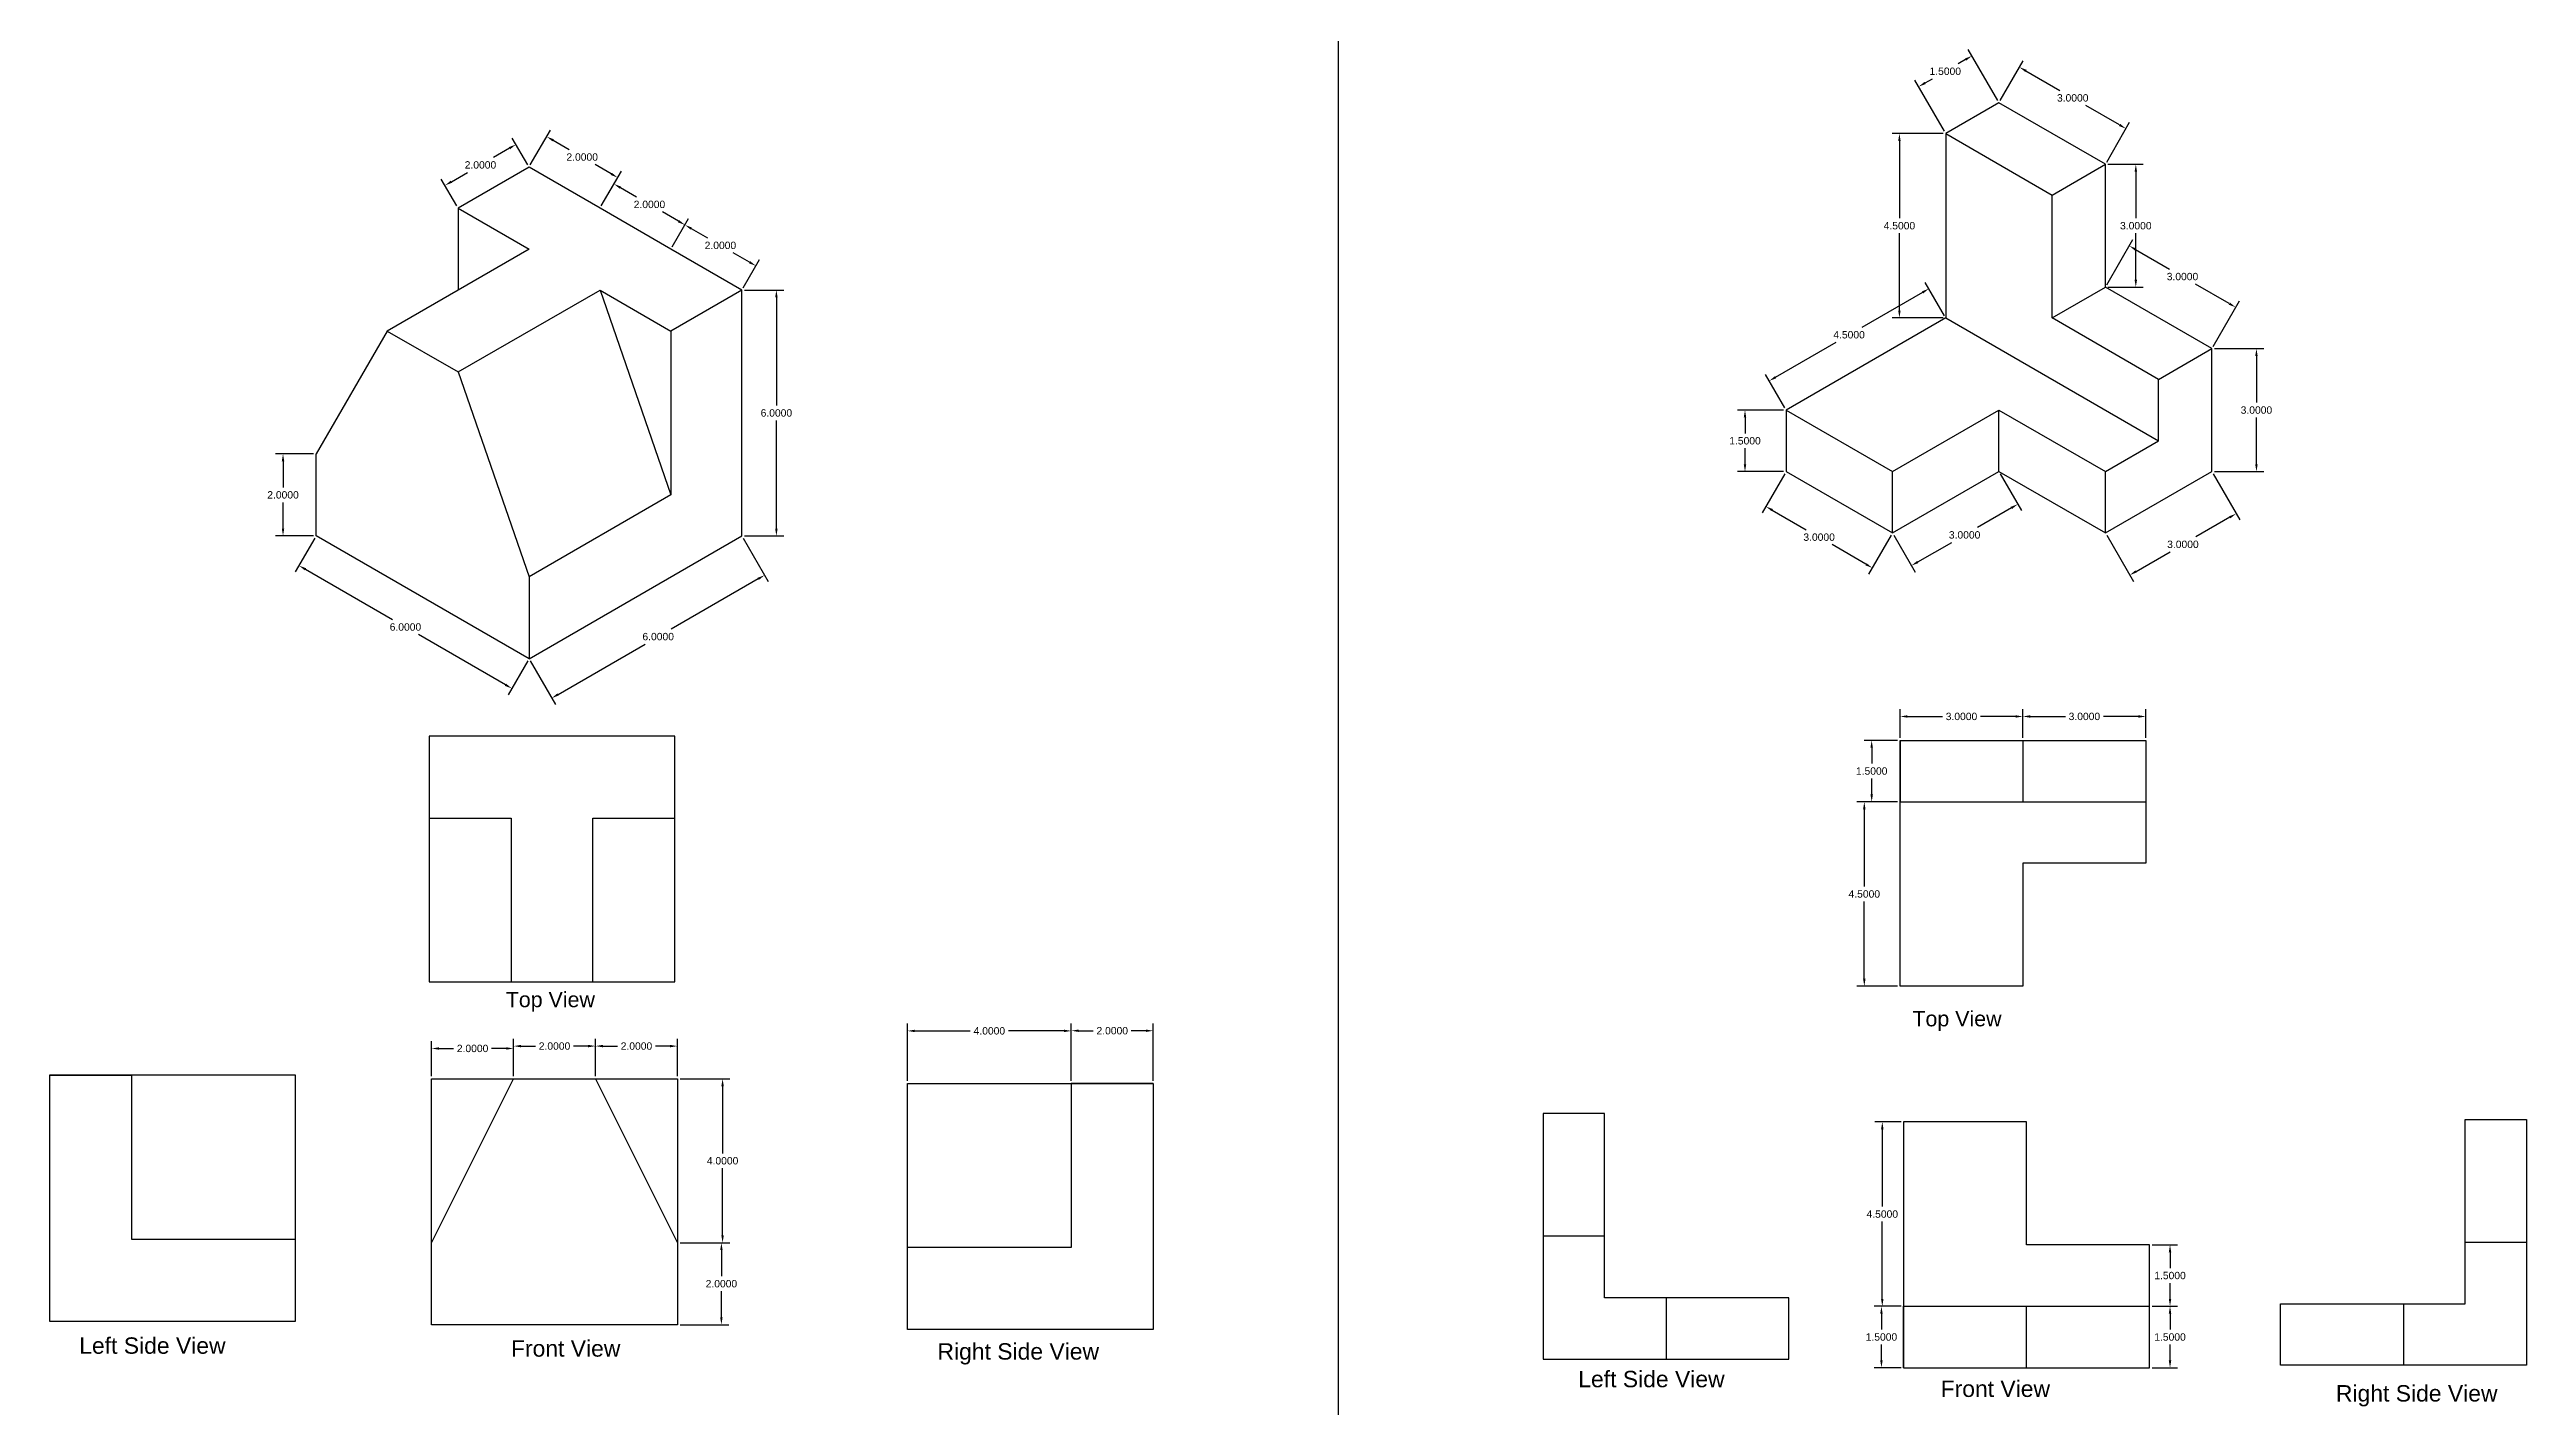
# Model space of a CAD drawing. Header units: inches. Extents: x 6 to 168, y 1 to 50.
# Drawn here: x 66.7 to 127.2, y 14 to 47.1 of the extents above; entities that cross this region are included whole.
import ezdxf

# ---------------------------------------------------------------- set-up
doc = ezdxf.new("R2010")
doc.units = ezdxf.units.IN
doc.header["$MEASUREMENT"] = 0
doc.styles.get("Standard").update_dxf_attribs({"font": 'arial.ttf'})
doc.dimstyles.get("Standard").update_dxf_attribs({"dimtxt": 0.18, "dimasz": 0.18, "dimexe": 0.18, "dimexo": 0.0625, "dimgap": 0.09, "dimtad": 0, "dimtih": 1, "dimtoh": 1, "dimdec": 4, "dimzin": 0, "dimdsep": 46, "dimtxsty": 'Standard', "dimcen": 0.09, "dimadec": 0, "dimazin": 0, "dimtfac": 1, "dimtdec": 4, "dimtofl": 0, "dimtmove": 0, "dimatfit": 3, "dimfxl": 1, "dimtolj": 1, "dimtzin": 0, "dimarcsym": 0})

msp = doc.modelspace()

# ---------------------------------------------------------------- texts
at = {"attachment_point": 1}
for s, width, gutter_width, insert, char_height in [('\\pt4.85909;Top View', 4.9503156, 0.74755, (77.84461, 24.09168), 0.3737761), ('\\pt4.85909;Top View', 4.9503156, 0.74755, (112.17772, 23.62422), 0.3737761), ('\\pt4.8;Left Side View', 5.3168655, 1, (67.43432, 15.65827), 0.4), ('\\pt4.8;Front View', 5.3168655, 1, (77.97156, 15.58777), 0.4), ('\\pt4.8;Right Side View', 5.3168655, 1, (88.38185, 15.51543), 0.4), ('\\pt4.8;Left Side View', 5.3168655, 1, (104.02264, 14.84083), 0.4), ('\\pt4.8;Front View', 5.3168655, 1, (112.86689, 14.60428), 0.4), ('\\pt4.8;Right Side View', 5.3168655, 1, (122.51516, 14.49269), 0.4)]:
    msp.add_mtext_dynamic_manual_height_columns(s, width=width, gutter_width=gutter_width, heights=[0], dxfattribs=dict(at, insert=insert, char_height=char_height))

# ---------------------------------------------------------------- blocks, each defined once
blk = doc.blocks.new('*D19')
at = {"color": 0, "lineweight": -2, "transparency": 16777216}
for p, q in [((83.672, 41.222), (84.63, 41.222)), ((84.45, 41.042), (84.45, 38.404)), ((84.45, 35.402), (84.45, 38.04)), ((83.672, 35.222), (84.63, 35.222))]:
    blk.add_line(p, q, dxfattribs=at)
at = {"color": 0, "transparency": 16777216}
for points in [[(84.42, 41.042), (84.48, 41.042), (84.45, 41.222)], [(84.42, 35.402), (84.48, 35.402), (84.45, 35.222)]]:
    blk.add_solid(points, dxfattribs=at)
at = {"layer": 'Defpoints', "color": 0, "transparency": 16777216}
for p in [(83.609, 41.222), (84.45, 41.222), (83.609, 35.222)]:
    blk.add_point(p, dxfattribs=at)
at = {"color": 0, "transparency": 16777216, "insert": (84.45, 38.222), "char_height": 0.18, "attachment_point": 5}
blk.add_mtext('\\A1;6.0000', dxfattribs=at)
blk = doc.blocks.new('*D20')
at = {"color": 0, "lineweight": -2, "transparency": 16777216}
for p, q in [((81.909, 42.276), (82.308, 42.968)), ((82.374, 42.722), (82.769, 42.494)), ((83.794, 41.902), (83.399, 42.13)), ((83.641, 41.276), (84.04, 41.968))]:
    blk.add_line(p, q, dxfattribs=at)
at = {"color": 0, "transparency": 16777216}
for points in [[(82.389, 42.748), (82.359, 42.696), (82.218, 42.812)], [(83.809, 41.928), (83.779, 41.876), (83.95, 41.812)]]:
    blk.add_solid(points, dxfattribs=at)
at = {"layer": 'Defpoints', "color": 0, "transparency": 16777216}
for p in [(81.877, 42.222), (83.95, 41.812), (83.609, 41.222)]:
    blk.add_point(p, dxfattribs=at)
at = {"color": 0, "transparency": 16777216, "insert": (83.084, 42.312), "char_height": 0.18, "attachment_point": 5}
blk.add_mtext('\\A1;2.0000', dxfattribs=at)
blk = doc.blocks.new('*D21')
at = {"color": 0, "lineweight": -2, "transparency": 16777216}
for p, q in [((80.176, 43.276), (80.576, 43.968)), ((80.642, 43.722), (81.037, 43.494)), ((82.062, 42.902), (81.667, 43.13)), ((81.909, 42.276), (82.308, 42.968))]:
    blk.add_line(p, q, dxfattribs=at)
at = {"color": 0, "transparency": 16777216}
for points in [[(80.657, 43.748), (80.627, 43.696), (80.486, 43.812)], [(82.077, 42.928), (82.047, 42.876), (82.218, 42.812)]]:
    blk.add_solid(points, dxfattribs=at)
at = {"layer": 'Defpoints', "color": 0, "transparency": 16777216}
for p in [(80.145, 43.222), (82.218, 42.812), (81.877, 42.222)]:
    blk.add_point(p, dxfattribs=at)
at = {"color": 0, "transparency": 16777216, "insert": (81.352, 43.312), "char_height": 0.18, "attachment_point": 5}
blk.add_mtext('\\A1;2.0000', dxfattribs=at)
blk = doc.blocks.new('*D22')
at = {"color": 0, "lineweight": -2, "transparency": 16777216}
for p, q in [((78.444, 44.276), (78.934, 45.124)), ((79, 44.878), (79.395, 44.65)), ((80.42, 44.058), (80.025, 44.286)), ((80.176, 43.276), (80.666, 44.124))]:
    blk.add_line(p, q, dxfattribs=at)
at = {"color": 0, "transparency": 16777216}
for points in [[(79.015, 44.904), (78.985, 44.852), (78.844, 44.968)], [(80.435, 44.084), (80.405, 44.032), (80.576, 43.968)]]:
    blk.add_solid(points, dxfattribs=at)
at = {"layer": 'Defpoints', "color": 0, "transparency": 16777216}
for p in [(78.844, 44.968), (78.413, 44.222), (80.145, 43.222)]:
    blk.add_point(p, dxfattribs=at)
at = {"color": 0, "transparency": 16777216, "insert": (79.71, 44.468), "char_height": 0.18, "attachment_point": 5}
blk.add_mtext('\\A1;2.0000', dxfattribs=at)
blk = doc.blocks.new('*D23')
at = {"color": 0, "lineweight": -2, "transparency": 16777216}
for p, q in [((78.382, 44.276), (78.003, 44.932)), ((77.937, 44.686), (77.542, 44.458)), ((76.65, 43.276), (76.271, 43.932)), ((76.517, 43.866), (76.912, 44.095))]:
    blk.add_line(p, q, dxfattribs=at)
at = {"color": 0, "transparency": 16777216}
for points in [[(77.922, 44.712), (77.952, 44.66), (78.093, 44.776)], [(76.502, 43.892), (76.532, 43.84), (76.361, 43.776)]]:
    blk.add_solid(points, dxfattribs=at)
at = {"layer": 'Defpoints', "color": 0, "transparency": 16777216}
for p in [(78.413, 44.222), (76.361, 43.776), (76.681, 43.222)]:
    blk.add_point(p, dxfattribs=at)
at = {"color": 0, "transparency": 16777216, "insert": (77.227, 44.276), "char_height": 0.18, "attachment_point": 5}
blk.add_mtext('\\A1;2.0000', dxfattribs=at)
blk = doc.blocks.new('*D24')
at = {"color": 0, "lineweight": -2, "transparency": 16777216}
for p, q in [((83.641, 35.168), (84.253, 34.107)), ((84.007, 34.173), (81.88, 32.945)), ((78.444, 32.168), (79.057, 31.107)), ((79.123, 31.353), (81.25, 32.581))]:
    blk.add_line(p, q, dxfattribs=at)
at = {"color": 0, "transparency": 16777216}
for points in [[(83.992, 34.199), (84.022, 34.147), (84.163, 34.263)], [(79.108, 31.379), (79.138, 31.327), (78.967, 31.263)]]:
    blk.add_solid(points, dxfattribs=at)
at = {"layer": 'Defpoints', "color": 0, "transparency": 16777216}
for p in [(83.609, 35.222), (78.413, 32.222), (78.967, 31.263)]:
    blk.add_point(p, dxfattribs=at)
at = {"color": 0, "transparency": 16777216, "insert": (81.565, 32.763), "char_height": 0.18, "attachment_point": 5}
blk.add_mtext('\\A1;6.0000', dxfattribs=at)
blk = doc.blocks.new('*D25')
at = {"color": 0, "lineweight": -2, "transparency": 16777216}
for p, q in [((73.186, 35.168), (72.708, 34.341)), ((72.954, 34.407), (75.081, 33.179)), ((77.839, 31.587), (75.711, 32.815)), ((78.382, 32.168), (77.904, 31.341))]:
    blk.add_line(p, q, dxfattribs=at)
at = {"color": 0, "transparency": 16777216}
for points in [[(72.969, 34.433), (72.939, 34.381), (72.798, 34.497)], [(77.854, 31.613), (77.824, 31.561), (77.994, 31.497)]]:
    blk.add_solid(points, dxfattribs=at)
at = {"layer": 'Defpoints', "color": 0, "transparency": 16777216}
for p in [(73.217, 35.222), (78.413, 32.222), (77.994, 31.497)]:
    blk.add_point(p, dxfattribs=at)
at = {"color": 0, "transparency": 16777216, "insert": (75.396, 32.997), "char_height": 0.18, "attachment_point": 5}
blk.add_mtext('\\A1;6.0000', dxfattribs=at)
blk = doc.blocks.new('*D26')
at = {"color": 0, "lineweight": -2, "transparency": 16777216}
for p, q in [((73.155, 37.222), (72.228, 37.222)), ((72.408, 37.042), (72.408, 36.404)), ((72.408, 35.402), (72.408, 36.04)), ((73.155, 35.222), (72.228, 35.222))]:
    blk.add_line(p, q, dxfattribs=at)
at = {"color": 0, "transparency": 16777216}
for points in [[(72.378, 37.042), (72.438, 37.042), (72.408, 37.222)], [(72.378, 35.402), (72.438, 35.402), (72.408, 35.222)]]:
    blk.add_solid(points, dxfattribs=at)
at = {"layer": 'Defpoints', "color": 0, "transparency": 16777216}
for p in [(72.408, 37.222), (73.217, 37.222), (73.217, 35.222)]:
    blk.add_point(p, dxfattribs=at)
at = {"color": 0, "transparency": 16777216, "insert": (72.408, 36.222), "char_height": 0.18, "attachment_point": 5}
blk.add_mtext('\\A1;2.0000', dxfattribs=at)
blk = doc.blocks.new('*D50')
at = {"color": 0, "lineweight": -2, "transparency": 16777216}
for p, q in [((76.035, 22.031), (76.035, 22.89)), ((76.215, 22.71), (76.57, 22.71)), ((77.855, 22.71), (77.5, 22.71)), ((78.035, 22.031), (78.035, 22.89))]:
    blk.add_line(p, q, dxfattribs=at)
at = {"color": 0, "transparency": 16777216}
for points in [[(76.215, 22.74), (76.215, 22.68), (76.035, 22.71)], [(77.855, 22.74), (77.855, 22.68), (78.035, 22.71)]]:
    blk.add_solid(points, dxfattribs=at)
at = {"layer": 'Defpoints', "color": 0, "transparency": 16777216}
for p in [(78.035, 22.71), (76.035, 21.968), (78.035, 21.968)]:
    blk.add_point(p, dxfattribs=at)
at = {"color": 0, "transparency": 16777216, "insert": (77.035, 22.71), "char_height": 0.18, "attachment_point": 5}
blk.add_mtext('\\A1;2.0000', dxfattribs=at)
blk = doc.blocks.new('*D51')
at = {"color": 0, "lineweight": -2, "transparency": 16777216}
for p, q in [((80.035, 22.031), (80.035, 22.948)), ((80.215, 22.768), (80.57, 22.768)), ((81.855, 22.768), (81.5, 22.768)), ((82.035, 22.031), (82.035, 22.948))]:
    blk.add_line(p, q, dxfattribs=at)
at = {"color": 0, "transparency": 16777216}
for points in [[(80.215, 22.798), (80.215, 22.738), (80.035, 22.768)], [(81.855, 22.798), (81.855, 22.738), (82.035, 22.768)]]:
    blk.add_solid(points, dxfattribs=at)
at = {"layer": 'Defpoints', "color": 0, "transparency": 16777216}
for p in [(82.035, 22.768), (80.035, 21.968), (82.035, 21.968)]:
    blk.add_point(p, dxfattribs=at)
at = {"color": 0, "transparency": 16777216, "insert": (81.035, 22.768), "char_height": 0.18, "attachment_point": 5}
blk.add_mtext('\\A1;2.0000', dxfattribs=at)
blk = doc.blocks.new('*D52')
at = {"color": 0, "lineweight": -2, "transparency": 16777216}
for p, q in [((78.035, 22.031), (78.035, 22.948)), ((78.215, 22.768), (78.57, 22.768)), ((79.855, 22.768), (79.5, 22.768)), ((80.035, 22.031), (80.035, 22.948))]:
    blk.add_line(p, q, dxfattribs=at)
at = {"color": 0, "transparency": 16777216}
for points in [[(78.215, 22.798), (78.215, 22.738), (78.035, 22.768)], [(79.855, 22.798), (79.855, 22.738), (80.035, 22.768)]]:
    blk.add_solid(points, dxfattribs=at)
at = {"layer": 'Defpoints', "color": 0, "transparency": 16777216}
for p in [(80.035, 22.768), (78.035, 21.968), (80.035, 21.968)]:
    blk.add_point(p, dxfattribs=at)
at = {"color": 0, "transparency": 16777216, "insert": (79.035, 22.768), "char_height": 0.18, "attachment_point": 5}
blk.add_mtext('\\A1;2.0000', dxfattribs=at)
blk = doc.blocks.new('*D53')
at = {"color": 0, "lineweight": -2, "transparency": 16777216}
for p, q in [((82.098, 21.968), (83.317, 21.968)), ((83.137, 21.788), (83.137, 20.15)), ((83.137, 18.148), (83.137, 19.787)), ((82.098, 17.968), (83.317, 17.968))]:
    blk.add_line(p, q, dxfattribs=at)
at = {"color": 0, "transparency": 16777216}
for points in [[(83.107, 21.788), (83.167, 21.788), (83.137, 21.968)], [(83.107, 18.148), (83.167, 18.148), (83.137, 17.968)]]:
    blk.add_solid(points, dxfattribs=at)
at = {"layer": 'Defpoints', "color": 0, "transparency": 16777216}
for p in [(82.035, 21.968), (83.137, 21.968), (82.035, 17.968)]:
    blk.add_point(p, dxfattribs=at)
at = {"color": 0, "transparency": 16777216, "insert": (83.137, 19.968), "char_height": 0.18, "attachment_point": 5}
blk.add_mtext('\\A1;4.0000', dxfattribs=at)
blk = doc.blocks.new('*D54')
at = {"color": 0, "lineweight": -2, "transparency": 16777216}
for p, q in [((82.098, 17.968), (83.288, 17.968)), ((83.108, 17.788), (83.108, 17.15)), ((83.108, 16.148), (83.108, 16.787)), ((82.098, 15.968), (83.288, 15.968))]:
    blk.add_line(p, q, dxfattribs=at)
at = {"color": 0, "transparency": 16777216}
for points in [[(83.078, 17.788), (83.138, 17.788), (83.108, 17.968)], [(83.078, 16.148), (83.138, 16.148), (83.108, 15.968)]]:
    blk.add_solid(points, dxfattribs=at)
at = {"layer": 'Defpoints', "color": 0, "transparency": 16777216}
for p in [(82.035, 17.968), (82.035, 15.968), (83.108, 15.968)]:
    blk.add_point(p, dxfattribs=at)
at = {"color": 0, "transparency": 16777216, "insert": (83.108, 16.968), "char_height": 0.18, "attachment_point": 5}
blk.add_mtext('\\A1;2.0000', dxfattribs=at)
blk = doc.blocks.new('*D55')
at = {"color": 0, "lineweight": -2, "transparency": 16777216}
for p, q in [((91.648, 21.917), (91.648, 23.323)), ((91.828, 23.143), (92.183, 23.143)), ((93.468, 23.143), (93.113, 23.143)), ((93.648, 21.917), (93.648, 23.323))]:
    blk.add_line(p, q, dxfattribs=at)
at = {"color": 0, "transparency": 16777216}
for points in [[(91.828, 23.173), (91.828, 23.113), (91.648, 23.143)], [(93.468, 23.173), (93.468, 23.113), (93.648, 23.143)]]:
    blk.add_solid(points, dxfattribs=at)
at = {"layer": 'Defpoints', "color": 0, "transparency": 16777216}
for p in [(91.648, 23.143), (91.648, 21.854), (93.648, 21.854)]:
    blk.add_point(p, dxfattribs=at)
at = {"color": 0, "transparency": 16777216, "insert": (92.648, 23.143), "char_height": 0.18, "attachment_point": 5}
blk.add_mtext('\\A1;2.0000', dxfattribs=at)
blk = doc.blocks.new('*D56')
at = {"color": 0, "lineweight": -2, "transparency": 16777216}
for p, q in [((87.648, 21.917), (87.648, 23.319)), ((87.828, 23.139), (89.181, 23.139)), ((91.468, 23.139), (90.115, 23.139)), ((91.648, 21.917), (91.648, 23.319))]:
    blk.add_line(p, q, dxfattribs=at)
at = {"color": 0, "transparency": 16777216}
for points in [[(87.828, 23.169), (87.828, 23.109), (87.648, 23.139)], [(91.468, 23.169), (91.468, 23.109), (91.648, 23.139)]]:
    blk.add_solid(points, dxfattribs=at)
at = {"layer": 'Defpoints', "color": 0, "transparency": 16777216}
for p in [(91.648, 23.139), (87.648, 21.854), (91.648, 21.854)]:
    blk.add_point(p, dxfattribs=at)
at = {"color": 0, "transparency": 16777216, "insert": (89.648, 23.139), "char_height": 0.18, "attachment_point": 5}
blk.add_mtext('\\A1;4.0000', dxfattribs=at)
blk = doc.blocks.new('*D27')
at = {"color": 0, "lineweight": -2, "transparency": 16777216}
for p, q in [((119.518, 36.738), (120.17, 35.61)), ((119.924, 35.675), (119.096, 35.197)), ((116.92, 35.238), (117.572, 34.11)), ((117.638, 34.355), (118.466, 34.833))]:
    blk.add_line(p, q, dxfattribs=at)
at = {"color": 0, "transparency": 16777216}
for points in [[(119.909, 35.701), (119.939, 35.649), (120.08, 35.765)], [(117.623, 34.381), (117.653, 34.329), (117.482, 34.265)]]:
    blk.add_solid(points, dxfattribs=at)
at = {"layer": 'Defpoints', "color": 0, "transparency": 16777216}
for p in [(119.487, 36.792), (116.889, 35.292), (117.482, 34.265)]:
    blk.add_point(p, dxfattribs=at)
at = {"color": 0, "transparency": 16777216, "insert": (118.781, 35.015), "char_height": 0.18, "attachment_point": 5}
blk.add_mtext('\\A1;3.0000', dxfattribs=at)
blk = doc.blocks.new('*D28')
at = {"color": 0, "lineweight": -2, "transparency": 16777216}
for p, q in [((119.549, 39.792), (120.755, 39.792)), ((120.575, 39.612), (120.575, 38.474)), ((120.575, 36.972), (120.575, 38.111)), ((119.549, 36.792), (120.755, 36.792))]:
    blk.add_line(p, q, dxfattribs=at)
at = {"color": 0, "transparency": 16777216}
for points in [[(120.545, 39.612), (120.605, 39.612), (120.575, 39.792)], [(120.545, 36.972), (120.605, 36.972), (120.575, 36.792)]]:
    blk.add_solid(points, dxfattribs=at)
at = {"layer": 'Defpoints', "color": 0, "transparency": 16777216}
for p in [(119.487, 39.792), (119.487, 36.792), (120.575, 36.792)]:
    blk.add_point(p, dxfattribs=at)
at = {"color": 0, "transparency": 16777216, "insert": (120.575, 38.292), "char_height": 0.18, "attachment_point": 5}
blk.add_mtext('\\A1;3.0000', dxfattribs=at)
blk = doc.blocks.new('*D29')
at = {"color": 0, "lineweight": -2, "transparency": 16777216}
for p, q in [((116.92, 41.347), (117.561, 42.457)), ((117.627, 42.211), (118.455, 41.733)), ((119.913, 40.891), (119.085, 41.369)), ((119.518, 39.847), (120.159, 40.957))]:
    blk.add_line(p, q, dxfattribs=at)
at = {"color": 0, "transparency": 16777216}
for points in [[(117.642, 42.237), (117.612, 42.185), (117.471, 42.301)], [(119.928, 40.917), (119.898, 40.865), (120.069, 40.801)]]:
    blk.add_solid(points, dxfattribs=at)
at = {"layer": 'Defpoints', "color": 0, "transparency": 16777216}
for p in [(117.471, 42.301), (116.889, 41.292), (119.487, 39.792)]:
    blk.add_point(p, dxfattribs=at)
at = {"color": 0, "transparency": 16777216, "insert": (118.77, 41.551), "char_height": 0.18, "attachment_point": 5}
blk.add_mtext('\\A1;3.0000', dxfattribs=at)
blk = doc.blocks.new('*D30')
at = {"color": 0, "lineweight": -2, "transparency": 16777216}
for p, q in [((114.322, 45.847), (114.882, 46.817)), ((114.948, 46.572), (115.776, 46.094)), ((117.235, 45.252), (116.407, 45.73)), ((116.92, 44.347), (117.48, 45.317))]:
    blk.add_line(p, q, dxfattribs=at)
at = {"color": 0, "transparency": 16777216}
for points in [[(114.963, 46.598), (114.933, 46.546), (114.792, 46.662)], [(117.25, 45.278), (117.22, 45.226), (117.39, 45.162)]]:
    blk.add_solid(points, dxfattribs=at)
at = {"layer": 'Defpoints', "color": 0, "transparency": 16777216}
for p in [(114.792, 46.662), (114.291, 45.792), (116.889, 44.292)]:
    blk.add_point(p, dxfattribs=at)
at = {"color": 0, "transparency": 16777216, "insert": (116.091, 45.912), "char_height": 0.18, "attachment_point": 5}
blk.add_mtext('\\A1;3.0000', dxfattribs=at)
blk = doc.blocks.new('*D31')
at = {"color": 0, "lineweight": -2, "transparency": 16777216}
for p, q in [((116.951, 44.292), (117.811, 44.292)), ((117.631, 44.112), (117.631, 42.974)), ((117.631, 41.472), (117.631, 42.611)), ((116.951, 41.292), (117.811, 41.292))]:
    blk.add_line(p, q, dxfattribs=at)
at = {"color": 0, "transparency": 16777216}
for points in [[(117.601, 44.112), (117.661, 44.112), (117.631, 44.292)], [(117.601, 41.472), (117.661, 41.472), (117.631, 41.292)]]:
    blk.add_solid(points, dxfattribs=at)
at = {"layer": 'Defpoints', "color": 0, "transparency": 16777216}
for p in [(116.889, 44.292), (116.889, 41.292), (117.631, 41.292)]:
    blk.add_point(p, dxfattribs=at)
at = {"color": 0, "transparency": 16777216, "insert": (117.631, 42.792), "char_height": 0.18, "attachment_point": 5}
blk.add_mtext('\\A1;3.0000', dxfattribs=at)
blk = doc.blocks.new('*D32')
at = {"color": 0, "lineweight": -2, "transparency": 16777216}
for p, q in [((113.474, 46.847), (113.295, 46.744)), ((114.259, 45.847), (113.54, 47.093)), ((112.96, 45.097), (112.241, 46.343)), ((112.487, 46.277), (112.665, 46.38))]:
    blk.add_line(p, q, dxfattribs=at)
at = {"color": 0, "transparency": 16777216}
for points in [[(113.459, 46.873), (113.489, 46.821), (113.63, 46.937)], [(112.472, 46.303), (112.502, 46.251), (112.331, 46.187)]]:
    blk.add_solid(points, dxfattribs=at)
at = {"layer": 'Defpoints', "color": 0, "transparency": 16777216}
for p in [(113.63, 46.937), (114.291, 45.792), (112.992, 45.042)]:
    blk.add_point(p, dxfattribs=at)
at = {"color": 0, "transparency": 16777216, "insert": (112.98, 46.562), "char_height": 0.18, "attachment_point": 5}
blk.add_mtext('\\A1;1.5000', dxfattribs=at)
blk = doc.blocks.new('*D33')
at = {"color": 0, "lineweight": -2, "transparency": 16777216}
for p, q in [((112.929, 45.042), (111.681, 45.042)), ((111.861, 44.862), (111.861, 42.974)), ((111.861, 40.722), (111.861, 42.611)), ((112.929, 40.542), (111.681, 40.542))]:
    blk.add_line(p, q, dxfattribs=at)
at = {"color": 0, "transparency": 16777216}
for points in [[(111.831, 44.862), (111.891, 44.862), (111.861, 45.042)], [(111.831, 40.722), (111.891, 40.722), (111.861, 40.542)]]:
    blk.add_solid(points, dxfattribs=at)
at = {"layer": 'Defpoints', "color": 0, "transparency": 16777216}
for p in [(111.861, 45.042), (112.992, 45.042), (112.992, 40.542)]:
    blk.add_point(p, dxfattribs=at)
at = {"color": 0, "transparency": 16777216, "insert": (111.861, 42.792), "char_height": 0.18, "attachment_point": 5}
blk.add_mtext('\\A1;4.5000', dxfattribs=at)
blk = doc.blocks.new('*D34')
at = {"color": 0, "lineweight": -2, "transparency": 16777216}
for p, q in [((112.425, 41.165), (110.947, 40.311)), ((112.96, 40.597), (112.49, 41.41)), ((108.839, 39.095), (110.317, 39.948)), ((109.063, 38.347), (108.593, 39.16))]:
    blk.add_line(p, q, dxfattribs=at)
at = {"color": 0, "transparency": 16777216}
for points in [[(112.41, 41.191), (112.44, 41.139), (112.58, 41.255)], [(108.824, 39.121), (108.854, 39.069), (108.683, 39.005)]]:
    blk.add_solid(points, dxfattribs=at)
at = {"layer": 'Defpoints', "color": 0, "transparency": 16777216}
for p in [(112.58, 41.255), (112.992, 40.542), (109.094, 38.292)]:
    blk.add_point(p, dxfattribs=at)
at = {"color": 0, "transparency": 16777216, "insert": (110.632, 40.13), "char_height": 0.18, "attachment_point": 5}
blk.add_mtext('\\A1;4.5000', dxfattribs=at)
blk = doc.blocks.new('*D35')
at = {"color": 0, "lineweight": -2, "transparency": 16777216}
for p, q in [((109.032, 38.292), (107.912, 38.292)), ((108.092, 38.112), (108.092, 37.724)), ((108.092, 36.972), (108.092, 37.361)), ((109.032, 36.792), (107.912, 36.792))]:
    blk.add_line(p, q, dxfattribs=at)
at = {"color": 0, "transparency": 16777216}
for points in [[(108.062, 38.112), (108.122, 38.112), (108.092, 38.292)], [(108.062, 36.972), (108.122, 36.972), (108.092, 36.792)]]:
    blk.add_solid(points, dxfattribs=at)
at = {"layer": 'Defpoints', "color": 0, "transparency": 16777216}
for p in [(108.092, 38.292), (109.094, 38.292), (109.094, 36.792)]:
    blk.add_point(p, dxfattribs=at)
at = {"color": 0, "transparency": 16777216, "insert": (108.092, 37.542), "char_height": 0.18, "attachment_point": 5}
blk.add_mtext('\\A1;1.5000', dxfattribs=at)
blk = doc.blocks.new('*D36')
at = {"color": 0, "lineweight": -2, "transparency": 16777216}
for p, q in [((109.063, 36.738), (108.512, 35.784)), ((108.758, 35.85), (109.586, 35.372)), ((111.661, 35.238), (111.11, 34.284)), ((111.045, 34.53), (110.217, 35.008))]:
    blk.add_line(p, q, dxfattribs=at)
at = {"color": 0, "transparency": 16777216}
for points in [[(108.773, 35.876), (108.743, 35.824), (108.602, 35.94)], [(111.06, 34.556), (111.03, 34.504), (111.2, 34.44)]]:
    blk.add_solid(points, dxfattribs=at)
at = {"layer": 'Defpoints', "color": 0, "transparency": 16777216}
for p in [(109.094, 36.792), (111.693, 35.292), (111.2, 34.44)]:
    blk.add_point(p, dxfattribs=at)
at = {"color": 0, "transparency": 16777216, "insert": (109.901, 35.19), "char_height": 0.18, "attachment_point": 5}
blk.add_mtext('\\A1;3.0000', dxfattribs=at)
blk = doc.blocks.new('*D5')
at = {"color": 0, "lineweight": -2, "transparency": 16777216}
for p, q in [((114.322, 36.738), (114.841, 35.839)), ((114.595, 35.905), (113.767, 35.427)), ((111.724, 35.238), (112.243, 34.339)), ((112.309, 34.585), (113.137, 35.063))]:
    blk.add_line(p, q, dxfattribs=at)
at = {"color": 0, "transparency": 16777216}
for points in [[(114.58, 35.931), (114.61, 35.879), (114.751, 35.995)], [(112.294, 34.611), (112.324, 34.559), (112.153, 34.495)]]:
    blk.add_solid(points, dxfattribs=at)
at = {"layer": 'Defpoints', "color": 0, "transparency": 16777216}
for p in [(114.291, 36.792), (114.751, 35.995), (111.693, 35.292)]:
    blk.add_point(p, dxfattribs=at)
at = {"color": 0, "transparency": 16777216, "insert": (113.452, 35.245), "char_height": 0.18, "attachment_point": 5}
blk.add_mtext('\\A1;3.0000', dxfattribs=at)
blk = doc.blocks.new('*D58')
at = {"color": 0, "lineweight": -2, "transparency": 16777216}
for p, q in [((111.876, 30.294), (111.876, 30.994)), ((114.876, 30.294), (114.876, 30.994)), ((112.056, 30.814), (112.913, 30.814)), ((114.696, 30.814), (113.839, 30.814))]:
    blk.add_line(p, q, dxfattribs=at)
at = {"color": 0, "transparency": 16777216}
for points in [[(112.056, 30.844), (112.056, 30.784), (111.876, 30.814)], [(114.696, 30.844), (114.696, 30.784), (114.876, 30.814)]]:
    blk.add_solid(points, dxfattribs=at)
at = {"layer": 'Defpoints', "color": 0, "transparency": 16777216}
for p in [(111.876, 30.231), (114.876, 30.814), (114.876, 30.231)]:
    blk.add_point(p, dxfattribs=at)
at = {"color": 0, "transparency": 16777216, "insert": (113.376, 30.814), "char_height": 0.18, "attachment_point": 5}
blk.add_mtext('\\A1;3.0000', dxfattribs=at)
blk = doc.blocks.new('*D59')
at = {"color": 0, "lineweight": -2, "transparency": 16777216}
for p, q in [((114.876, 30.294), (114.876, 30.994)), ((117.876, 30.294), (117.876, 30.994)), ((115.056, 30.814), (115.913, 30.814)), ((117.696, 30.814), (116.839, 30.814))]:
    blk.add_line(p, q, dxfattribs=at)
at = {"color": 0, "transparency": 16777216}
for points in [[(115.056, 30.844), (115.056, 30.784), (114.876, 30.814)], [(117.696, 30.844), (117.696, 30.784), (117.876, 30.814)]]:
    blk.add_solid(points, dxfattribs=at)
at = {"layer": 'Defpoints', "color": 0, "transparency": 16777216}
for p in [(114.876, 30.231), (117.876, 30.814), (117.876, 30.231)]:
    blk.add_point(p, dxfattribs=at)
at = {"color": 0, "transparency": 16777216, "insert": (116.376, 30.814), "char_height": 0.18, "attachment_point": 5}
blk.add_mtext('\\A1;3.0000', dxfattribs=at)
blk = doc.blocks.new('*D60')
at = {"color": 0, "lineweight": -2, "transparency": 16777216}
for p, q in [((111.813, 30.231), (111.004, 30.231)), ((111.184, 30.051), (111.184, 29.663)), ((111.184, 28.911), (111.184, 29.299)), ((111.813, 28.731), (111.004, 28.731))]:
    blk.add_line(p, q, dxfattribs=at)
at = {"color": 0, "transparency": 16777216}
for points in [[(111.154, 30.051), (111.214, 30.051), (111.184, 30.231)], [(111.154, 28.911), (111.214, 28.911), (111.184, 28.731)]]:
    blk.add_solid(points, dxfattribs=at)
at = {"layer": 'Defpoints', "color": 0, "transparency": 16777216}
for p in [(111.876, 30.231), (111.184, 28.731), (111.876, 28.731)]:
    blk.add_point(p, dxfattribs=at)
at = {"color": 0, "transparency": 16777216, "insert": (111.184, 29.481), "char_height": 0.18, "attachment_point": 5}
blk.add_mtext('\\A1;1.5000', dxfattribs=at)
blk = doc.blocks.new('*D61')
at = {"color": 0, "lineweight": -2, "transparency": 16777216}
for p, q in [((111.813, 28.731), (110.824, 28.731)), ((111.004, 28.551), (111.004, 26.663)), ((111.004, 24.411), (111.004, 26.299)), ((111.813, 24.231), (110.824, 24.231))]:
    blk.add_line(p, q, dxfattribs=at)
at = {"color": 0, "transparency": 16777216}
for points in [[(110.974, 28.551), (111.034, 28.551), (111.004, 28.731)], [(110.974, 24.411), (111.034, 24.411), (111.004, 24.231)]]:
    blk.add_solid(points, dxfattribs=at)
at = {"layer": 'Defpoints', "color": 0, "transparency": 16777216}
for p in [(111.004, 28.731), (111.876, 28.731), (111.876, 24.231)]:
    blk.add_point(p, dxfattribs=at)
at = {"color": 0, "transparency": 16777216, "insert": (111.004, 26.481), "char_height": 0.18, "attachment_point": 5}
blk.add_mtext('\\A1;4.5000', dxfattribs=at)
blk = doc.blocks.new('*D62')
at = {"color": 0, "lineweight": -2, "transparency": 16777216}
for p, q in [((118.026, 16.417), (118.646, 16.417)), ((118.466, 16.237), (118.466, 15.849)), ((118.466, 15.097), (118.466, 15.485)), ((118.026, 14.917), (118.646, 14.917))]:
    blk.add_line(p, q, dxfattribs=at)
at = {"color": 0, "transparency": 16777216}
for points in [[(118.436, 16.237), (118.496, 16.237), (118.466, 16.417)], [(118.436, 15.097), (118.496, 15.097), (118.466, 14.917)]]:
    blk.add_solid(points, dxfattribs=at)
at = {"layer": 'Defpoints', "color": 0, "transparency": 16777216}
for p in [(117.964, 16.417), (117.964, 14.917), (118.466, 14.917)]:
    blk.add_point(p, dxfattribs=at)
at = {"color": 0, "transparency": 16777216, "insert": (118.466, 15.667), "char_height": 0.18, "attachment_point": 5}
blk.add_mtext('\\A1;1.5000', dxfattribs=at)
blk = doc.blocks.new('*D63')
at = {"color": 0, "lineweight": -2, "transparency": 16777216}
for p, q in [((118.026, 17.917), (118.646, 17.917)), ((118.466, 17.737), (118.466, 17.349)), ((118.466, 16.597), (118.466, 16.985)), ((118.026, 16.417), (118.646, 16.417))]:
    blk.add_line(p, q, dxfattribs=at)
at = {"color": 0, "transparency": 16777216}
for points in [[(118.436, 17.737), (118.496, 17.737), (118.466, 17.917)], [(118.436, 16.597), (118.496, 16.597), (118.466, 16.417)]]:
    blk.add_solid(points, dxfattribs=at)
at = {"layer": 'Defpoints', "color": 0, "transparency": 16777216}
for p in [(117.964, 17.917), (118.466, 17.917), (117.964, 16.417)]:
    blk.add_point(p, dxfattribs=at)
at = {"color": 0, "transparency": 16777216, "insert": (118.466, 17.167), "char_height": 0.18, "attachment_point": 5}
blk.add_mtext('\\A1;1.5000', dxfattribs=at)
blk = doc.blocks.new('*D65')
at = {"color": 0, "lineweight": -2, "transparency": 16777216}
for p, q in [((111.901, 20.917), (111.263, 20.917)), ((111.443, 20.737), (111.443, 18.849)), ((111.443, 16.597), (111.443, 18.485)), ((111.901, 16.417), (111.263, 16.417))]:
    blk.add_line(p, q, dxfattribs=at)
at = {"color": 0, "transparency": 16777216}
for points in [[(111.413, 20.737), (111.473, 20.737), (111.443, 20.917)], [(111.413, 16.597), (111.473, 16.597), (111.443, 16.417)]]:
    blk.add_solid(points, dxfattribs=at)
at = {"layer": 'Defpoints', "color": 0, "transparency": 16777216}
for p in [(111.443, 20.917), (111.964, 20.917), (111.964, 16.417)]:
    blk.add_point(p, dxfattribs=at)
at = {"color": 0, "transparency": 16777216, "insert": (111.443, 18.667), "char_height": 0.18, "attachment_point": 5}
blk.add_mtext('\\A1;4.5000', dxfattribs=at)
blk = doc.blocks.new('*D66')
at = {"color": 0, "lineweight": -2, "transparency": 16777216}
for p, q in [((111.901, 16.417), (111.242, 16.417)), ((111.422, 16.237), (111.422, 15.849)), ((111.422, 15.097), (111.422, 15.485)), ((111.901, 14.917), (111.242, 14.917))]:
    blk.add_line(p, q, dxfattribs=at)
at = {"color": 0, "transparency": 16777216}
for points in [[(111.392, 16.237), (111.452, 16.237), (111.422, 16.417)], [(111.392, 15.097), (111.452, 15.097), (111.422, 14.917)]]:
    blk.add_solid(points, dxfattribs=at)
at = {"layer": 'Defpoints', "color": 0, "transparency": 16777216}
for p in [(111.964, 16.417), (111.422, 14.917), (111.964, 14.917)]:
    blk.add_point(p, dxfattribs=at)
at = {"color": 0, "transparency": 16777216, "insert": (111.422, 15.667), "char_height": 0.18, "attachment_point": 5}
blk.add_mtext('\\A1;1.5000', dxfattribs=at)

# ---------------------------------------------------------------- dimensions: what is measured, and where the dimension line sits
for p1, p2, distance, picture, middle in [((112.9916, 45.04249), (114.29063, 45.79249), 1.3218, '*D32', (112.98022, 46.5622)), ((116.88871, 44.29249), (114.29063, 45.79249), -1.00355, '*D30', (116.09145, 45.9116)), ((78.41317, 44.22219), (76.68112, 43.22219), -0.64002, '*D23', (77.22713, 44.27646)), ((80.14522, 43.22219), (78.41317, 44.22219), -0.86151, '*D22', (79.70995, 44.46827)), ((116.88871, 44.29249), (116.88871, 41.29249), 0.74254, '*D31', (117.63125, 42.79249)), ((80.14522, 43.22219), (81.87727, 42.22219), 0.68151, '*D21', (81.352, 43.31239)), ((81.87727, 42.22219), (83.60932, 41.22219), 0.68151, '*D20', (83.08405, 42.31239)), ((119.48679, 39.79249), (116.88871, 41.29249), -1.16485, '*D29', (118.77018, 41.55129)), ((109.09448, 38.29249), (112.9916, 40.54249), 0.82223, '*D34', (110.63192, 40.12957)), ((119.48679, 39.79249), (119.48679, 36.79249), 1.08864, '*D28', (120.57543, 38.29249)), ((109.09448, 36.79249), (109.09448, 38.29249), 1.00239, '*D35', (108.0921, 37.54249)), ((73.21702, 35.22219), (73.21702, 37.22219), 0.80929, '*D26', (72.40772, 36.22219)), ((109.09448, 36.79249), (111.69256, 35.29249), -0.98422, '*D36', (109.90141, 35.19014)), ((111.69256, 35.29249), (114.29063, 36.79249), -0.92051, '*D5', (113.45185, 35.24531)), ((119.48679, 36.79249), (116.88871, 35.29249), 1.18594, '*D27', (118.78072, 35.01544)), ((73.21702, 35.22219), (78.41317, 32.22219), -0.83754, '*D25', (75.39632, 32.99685)), ((83.60932, 35.22219), (78.41317, 32.22219), 1.10758, '*D24', (81.56504, 32.76299))]:
    dim = msp.add_aligned_dim(p1=p1, p2=p2, distance=distance, dimstyle='Standard')
    dim.commit()
    dim.dimension.update_dxf_attribs({"geometry": picture, "text_midpoint": middle})
for base, p1, p2, picture, middle in [((111.86065, 45.04249), (112.9916, 40.54249), (112.9916, 45.04249), '*D33', (111.86065, 42.79249)), ((84.4498, 41.22219), (83.60932, 35.22219), (83.60932, 41.22219), '*D19', (84.4498, 38.22219)), ((111.18365, 28.73131), (111.87598, 30.23131), (111.87598, 28.73131), '*D60', (111.18365, 29.48131)), ((111.00365, 28.73131), (111.87598, 24.23131), (111.87598, 28.73131), '*D61', (111.00365, 26.48131)), ((83.13691, 21.96846), (82.03512, 17.96846), (82.03512, 21.96846), '*D53', (83.13691, 19.96846)), ((111.44288, 20.91676), (111.96373, 16.41676), (111.96373, 20.91676), '*D65', (111.44288, 18.66676)), ((83.1082, 15.96846), (82.03512, 17.96846), (82.03512, 15.96846), '*D54', (83.1082, 16.96846)), ((118.4657, 17.91676), (117.96373, 16.41676), (117.96373, 17.91676), '*D63', (118.4657, 17.16676)), ((111.42226, 14.91676), (111.96373, 16.41676), (111.96373, 14.91676), '*D66', (111.42226, 15.66676)), ((118.4657, 14.91676), (117.96373, 16.41676), (117.96373, 14.91676), '*D62', (118.4657, 15.66676))]:
    dim = msp.add_linear_dim(base=base, p1=p1, p2=p2, angle=90, dimstyle='Standard')
    dim.commit()
    dim.dimension.update_dxf_attribs({"geometry": picture, "text_midpoint": middle})
for base, p1, p2, picture, middle in [((114.87598, 30.81422), (111.87598, 30.23131), (114.87598, 30.23131), '*D58', (113.37598, 30.81422)), ((117.87598, 30.81422), (114.87598, 30.23131), (117.87598, 30.23131), '*D59', (116.37598, 30.81422)), ((91.64788, 23.13869), (87.64788, 21.85433), (91.64788, 21.85433), '*D56', (89.64788, 23.13869)), ((91.64788, 23.14272), (93.64788, 21.85433), (91.64788, 21.85433), '*D55', (92.64788, 23.14272)), ((78.03512, 22.71014), (76.03512, 21.96846), (78.03512, 21.96846), '*D50', (77.03512, 22.71014)), ((80.03512, 22.76751), (78.03512, 21.96846), (80.03512, 21.96846), '*D52', (79.03512, 22.76751)), ((82.03512, 22.76751), (80.03512, 21.96846), (82.03512, 21.96846), '*D51', (81.03512, 22.76751))]:
    dim = msp.add_linear_dim(base=base, p1=p1, p2=p2, dimstyle='Standard')
    dim.commit()
    dim.dimension.update_dxf_attribs({"geometry": picture, "text_midpoint": middle})

# ---------------------------------------------------------------- linework, layer by layer
for p, q in [((98.16157, 49.80718), (98.16157, 1.86937)), ((114.29063, 45.79249), (112.9916, 45.04249)), ((116.88871, 44.29249), (114.29063, 45.79249)), ((112.9916, 45.04249), (112.9916, 40.54249)), ((112.9916, 45.04249), (115.58967, 43.53585)), ((78.41317, 44.22219), (76.68112, 43.22219)), ((80.14522, 43.22219), (78.41317, 44.22219)), ((115.58967, 43.53585), (116.88871, 44.29249)), ((116.88871, 41.29249), (116.88871, 44.29249)), ((115.58967, 40.54249), (115.58967, 43.53585)), ((76.68112, 43.22219), (78.41317, 42.22219)), ((76.68112, 43.22219), (76.68112, 41.22219)), ((81.87727, 42.22219), (80.14522, 43.22219)), ((78.41317, 42.22219), (74.94907, 40.22219)), ((83.60932, 41.22219), (81.87727, 42.22219)), ((76.68112, 39.22219), (80.14522, 41.22219)), ((80.14522, 41.22219), (81.87727, 40.22219)), ((80.14522, 41.22219), (81.87727, 36.22219)), ((83.60932, 41.22219), (81.87727, 40.22219)), ((83.60932, 35.22219), (83.60932, 41.22219)), ((115.58967, 40.54249), (116.88871, 41.29249)), ((119.48679, 39.79249), (116.88871, 41.29249)), ((112.9916, 40.54249), (109.09448, 38.29249)), ((112.9916, 40.54249), (118.18775, 37.54249)), ((118.18775, 39.04249), (115.58967, 40.54249)), ((74.94907, 40.22219), (73.21702, 37.22219)), ((74.94907, 40.22219), (76.68112, 39.22219)), ((81.87727, 40.22219), (81.87727, 36.22219)), ((118.18775, 39.04249), (119.48679, 39.79249)), ((119.48679, 36.79249), (119.48679, 39.79249)), ((76.68112, 39.22219), (78.41317, 34.22219)), ((118.18775, 37.54249), (118.18775, 39.04249)), ((109.09448, 38.29249), (109.09448, 36.79249)), ((109.09448, 38.29249), (111.69256, 36.79249)), ((111.69256, 36.79249), (114.29063, 38.29249)), ((114.29063, 36.79249), (114.29063, 38.29249)), ((114.29063, 38.29249), (116.88871, 36.79249)), ((116.88871, 36.79249), (118.18775, 37.54249)), ((73.21702, 35.22219), (73.21702, 37.22219)), ((109.09448, 36.79249), (111.69256, 35.29249)), ((111.69256, 35.29249), (114.29063, 36.79249)), ((111.69256, 35.29249), (111.69256, 36.79249)), ((114.29063, 36.79249), (116.88871, 35.29249)), ((116.88871, 35.29249), (119.48679, 36.79249)), ((116.88871, 35.29249), (116.88871, 36.79249)), ((81.87727, 36.22219), (78.41317, 34.22219)), ((78.41317, 32.22219), (73.21702, 35.22219)), ((78.41317, 32.22219), (83.60932, 35.22219)), ((78.41317, 34.22219), (78.41317, 32.22219)), ((81.97307, 30.33348), (75.97307, 30.33348)), ((75.97307, 30.33348), (75.97307, 24.33348)), ((75.97307, 30.33348), (75.97307, 28.33348)), ((81.97307, 24.33348), (81.97307, 30.33348)), ((111.87598, 30.23131), (114.87598, 30.23131)), ((111.87598, 24.23131), (111.87598, 30.23131)), ((111.87598, 30.23131), (111.87598, 28.73131)), ((114.87598, 30.23131), (117.87598, 30.23131)), ((114.87598, 30.23131), (114.87598, 28.73131)), ((117.87598, 30.23131), (117.87598, 27.23131)), ((111.87598, 28.73131), (114.87598, 28.73131)), ((114.87598, 28.73131), (117.87598, 28.73131)), ((75.97307, 28.33348), (77.97307, 28.33348)), ((77.97307, 28.33348), (77.97307, 24.33348)), ((79.97307, 24.33348), (79.97307, 28.33348)), ((79.97307, 28.33348), (81.97307, 28.33348)), ((117.87598, 27.23131), (114.87598, 27.23131)), ((114.87598, 27.23131), (114.87598, 24.23131)), ((75.97307, 24.33348), (81.97307, 24.33348)), ((77.97307, 24.33348), (79.97307, 24.33348)), ((114.87598, 24.23131), (111.87598, 24.23131)), ((72.7091, 22.05721), (66.7091, 22.05721)), ((66.7091, 22.05721), (66.7091, 16.05721)), ((66.7091, 22.05721), (68.7091, 22.05721)), ((68.7091, 22.05721), (68.7091, 18.05721)), ((72.7091, 16.05721), (72.7091, 22.05721)), ((76.03512, 21.96846), (82.03512, 21.96846)), ((76.03512, 15.96846), (76.03512, 21.96846)), ((76.03512, 17.96846), (78.03512, 21.96846)), ((78.03512, 21.96846), (80.03512, 21.96846)), ((78.03512, 21.96846), (80.03512, 21.96846)), ((80.03512, 21.96846), (82.03512, 17.96846)), ((82.03512, 21.96846), (82.03512, 15.96846)), ((87.64788, 15.85433), (87.64788, 21.85433)), ((87.64788, 21.85433), (93.64788, 21.85433)), ((93.64788, 21.85433), (91.64788, 21.85433)), ((91.64788, 21.85433), (91.64788, 17.85433)), ((93.64788, 21.85433), (93.64788, 15.85433)), ((93.64788, 21.85433), (93.64788, 19.85433)), ((104.66444, 21.12473), (103.16444, 21.12473)), ((103.16444, 21.12473), (103.16444, 15.12473)), ((104.66444, 18.12473), (104.66444, 21.12473)), ((114.96373, 20.91676), (111.96373, 20.91676)), ((111.96373, 20.91676), (111.96373, 14.91676)), ((114.96373, 17.91676), (114.96373, 20.91676)), ((125.66577, 17.97941), (125.66577, 20.97941)), ((125.66577, 20.97941), (127.16577, 20.97941)), ((127.16577, 20.97941), (127.16577, 14.97941)), ((68.7091, 18.05721), (72.7091, 18.05721)), ((76.03512, 15.96846), (76.03512, 17.96846)), ((91.64788, 17.85433), (87.64788, 17.85433)), ((104.66444, 18.12473), (103.16444, 18.12473)), ((104.66444, 16.62473), (104.66444, 18.12473)), ((117.96373, 17.91676), (114.96373, 17.91676)), ((117.96373, 14.91676), (117.96373, 17.91676)), ((125.66577, 16.47941), (125.66577, 17.97941)), ((125.66577, 17.97941), (127.16577, 17.97941)), ((106.16444, 16.62473), (104.66444, 16.62473)), ((109.16444, 16.62473), (106.16444, 16.62473)), ((106.16444, 16.62473), (106.16444, 15.12473)), ((109.16444, 15.12473), (109.16444, 16.62473)), ((111.96373, 14.91676), (111.96373, 16.41676)), ((111.96373, 16.41676), (114.96373, 16.41676)), ((114.96373, 16.41676), (117.96373, 16.41676)), ((114.96373, 14.91676), (114.96373, 16.41676)), ((121.16577, 14.97941), (121.16577, 16.47941)), ((121.16577, 16.47941), (124.16577, 16.47941)), ((124.16577, 16.47941), (125.66577, 16.47941)), ((124.16577, 16.47941), (124.16577, 14.97941)), ((66.7091, 16.05721), (72.7091, 16.05721)), ((68.7091, 16.05721), (70.7091, 16.05721)), ((82.03512, 15.96846), (76.03512, 15.96846)), ((93.64788, 15.85433), (87.64788, 15.85433)), ((91.64788, 15.85433), (89.64788, 15.85433)), ((103.16444, 15.12473), (106.16444, 15.12473)), ((106.16444, 15.12473), (109.16444, 15.12473)), ((111.96373, 14.91676), (114.96373, 14.91676)), ((114.96373, 14.91676), (117.96373, 14.91676)), ((124.16577, 14.97941), (121.16577, 14.97941)), ((127.16577, 14.97941), (124.16577, 14.97941))]:
    msp.add_line(p, q)

msp.set_redraw_order([(e.dxf.handle, doc.entitydb.next_handle()) for e in msp.query("TEXT MTEXT ATTDEF DIMENSION ARC_DIMENSION")])  # texts and dimensions are drawn at this point

doc.saveas('drawing.dxf')
